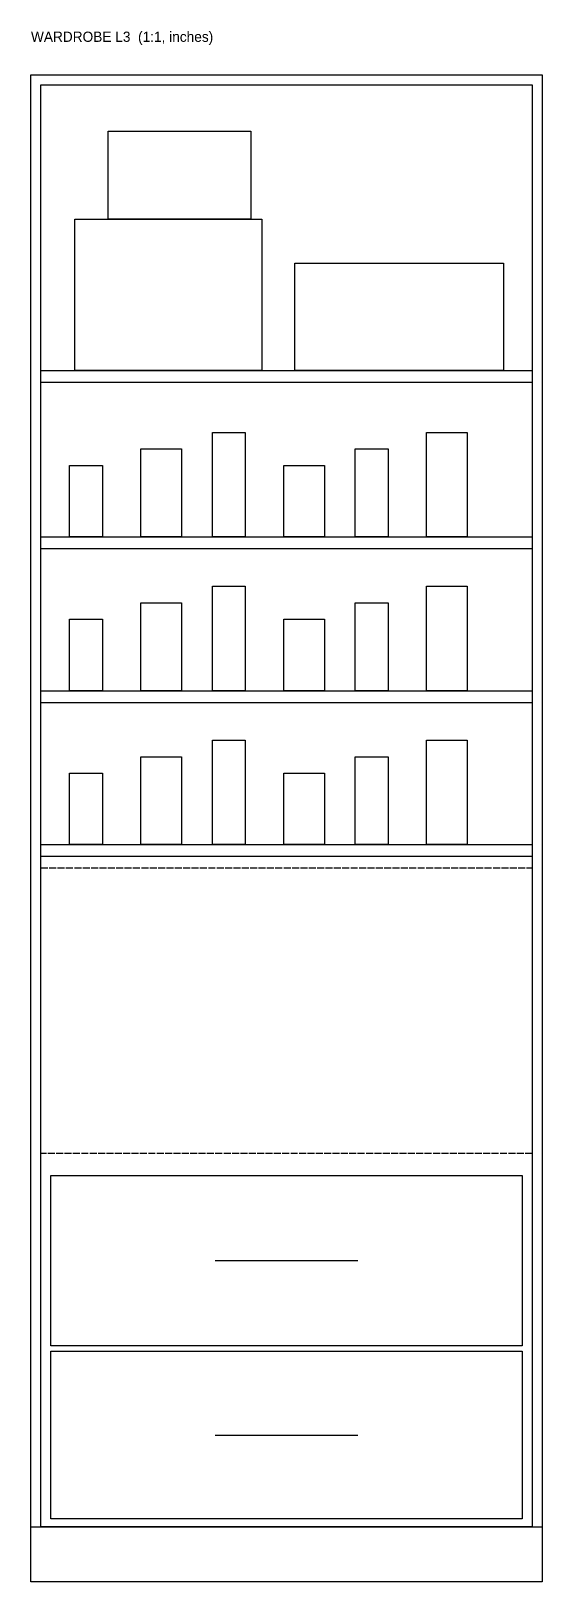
# Model space of a CAD drawing. Header units: inches. Extents: x 0 to 341, y -9 to 111.
# Drawn here: x 92.9 to 129.5, y 0 to 111.1 of the extents above; entities that cross this region are included whole.
import ezdxf

# ---------------------------------------------------------------- set-up
doc = ezdxf.new("R2010")
doc.units = ezdxf.units.IN
doc.header["$MEASUREMENT"] = 0
doc.linetypes.add('DASHED', pattern=[0.6, 0.5, -0.1])
doc.layers.add('Wardrobe L3', color=7, linetype='Continuous')

msp = doc.modelspace()

# ---------------------------------------------------------------- texts
at = {"layer": 'LABELS'}
msp.add_text('WARDROBE L3  (1:1, inches)', height=0.7323, dxfattribs=at).set_placement((92.91, 110.35))

# ---------------------------------------------------------------- linework, layer by layer
at = {"layer": 'Wardrobe L3'}
for p, q in [((106.1, 23.03), (116.34, 23.03)), ((106.1, 10.53), (116.34, 10.53))]:
    msp.add_line(p, q, dxfattribs=at)
for points in [[(92.91, 107.99), (129.53, 107.99), (129.53, 0), (92.91, 0), (92.91, 107.99)], [(93.62, 107.28), (128.82, 107.28), (128.82, 3.94), (93.62, 3.94), (93.62, 107.28)], [(98.43, 103.94), (108.66, 103.94), (108.66, 97.64), (98.43, 97.64), (98.43, 103.94)], [(96.06, 97.64), (109.45, 97.64), (109.45, 86.81), (96.06, 86.81), (96.06, 97.64)], [(111.81, 94.49), (126.77, 94.49), (126.77, 86.81), (111.81, 86.81), (111.81, 94.49)], [(93.62, 86.81), (128.82, 86.81), (128.82, 85.94), (93.62, 85.94), (93.62, 86.81)], [(105.91, 82.36), (108.27, 82.36), (108.27, 74.88), (105.91, 74.88), (105.91, 82.36)], [(121.26, 82.36), (124.17, 82.36), (124.17, 74.88), (121.26, 74.88), (121.26, 82.36)], [(100.79, 81.18), (103.7, 81.18), (103.7, 74.88), (100.79, 74.88), (100.79, 81.18)], [(116.14, 81.18), (118.5, 81.18), (118.5, 74.88), (116.14, 74.88), (116.14, 81.18)], [(95.67, 80), (98.03, 80), (98.03, 74.88), (95.67, 74.88), (95.67, 80)], [(111.02, 80), (113.94, 80), (113.94, 74.88), (111.02, 74.88), (111.02, 80)], [(93.62, 74.88), (128.82, 74.88), (128.82, 74.02), (93.62, 74.02), (93.62, 74.88)], [(105.91, 71.34), (108.27, 71.34), (108.27, 63.86), (105.91, 63.86), (105.91, 71.34)], [(121.26, 71.34), (124.17, 71.34), (124.17, 63.86), (121.26, 63.86), (121.26, 71.34)], [(100.79, 70.16), (103.7, 70.16), (103.7, 63.86), (100.79, 63.86), (100.79, 70.16)], [(116.14, 70.16), (118.5, 70.16), (118.5, 63.86), (116.14, 63.86), (116.14, 70.16)], [(95.67, 68.98), (98.03, 68.98), (98.03, 63.86), (95.67, 63.86), (95.67, 68.98)], [(111.02, 68.98), (113.94, 68.98), (113.94, 63.86), (111.02, 63.86), (111.02, 68.98)], [(93.62, 63.86), (128.82, 63.86), (128.82, 62.99), (93.62, 62.99), (93.62, 63.86)], [(105.91, 60.31), (108.27, 60.31), (108.27, 52.83), (105.91, 52.83), (105.91, 60.31)], [(121.26, 60.31), (124.17, 60.31), (124.17, 52.83), (121.26, 52.83), (121.26, 60.31)], [(100.79, 59.13), (103.7, 59.13), (103.7, 52.83), (100.79, 52.83), (100.79, 59.13)], [(116.14, 59.13), (118.5, 59.13), (118.5, 52.83), (116.14, 52.83), (116.14, 59.13)], [(95.67, 57.95), (98.03, 57.95), (98.03, 52.83), (95.67, 52.83), (95.67, 57.95)], [(111.02, 57.95), (113.94, 57.95), (113.94, 52.83), (111.02, 52.83), (111.02, 57.95)], [(93.62, 52.83), (128.82, 52.83), (128.82, 51.97), (93.62, 51.97), (93.62, 52.83)], [(94.33, 29.13), (128.11, 29.13), (128.11, 16.93), (94.33, 16.93), (94.33, 29.13)], [(94.33, 16.54), (128.11, 16.54), (128.11, 4.53), (94.33, 4.53), (94.33, 16.54)], [(92.91, 3.94), (129.53, 3.94), (129.53, 0), (92.91, 0), (92.91, 3.94)]]:
    msp.add_lwpolyline(points, dxfattribs=at)
at = {"layer": 'Wardrobe L3', "linetype": 'DASHED'}
msp.add_lwpolyline([(93.62, 51.18), (128.82, 51.18), (128.82, 30.71), (93.62, 30.71), (93.62, 51.18)], dxfattribs=at)

msp.set_redraw_order([(e.dxf.handle, doc.entitydb.next_handle()) for e in msp.query("TEXT MTEXT ATTDEF DIMENSION ARC_DIMENSION")])  # texts and dimensions are drawn at this point

doc.saveas('drawing.dxf')
